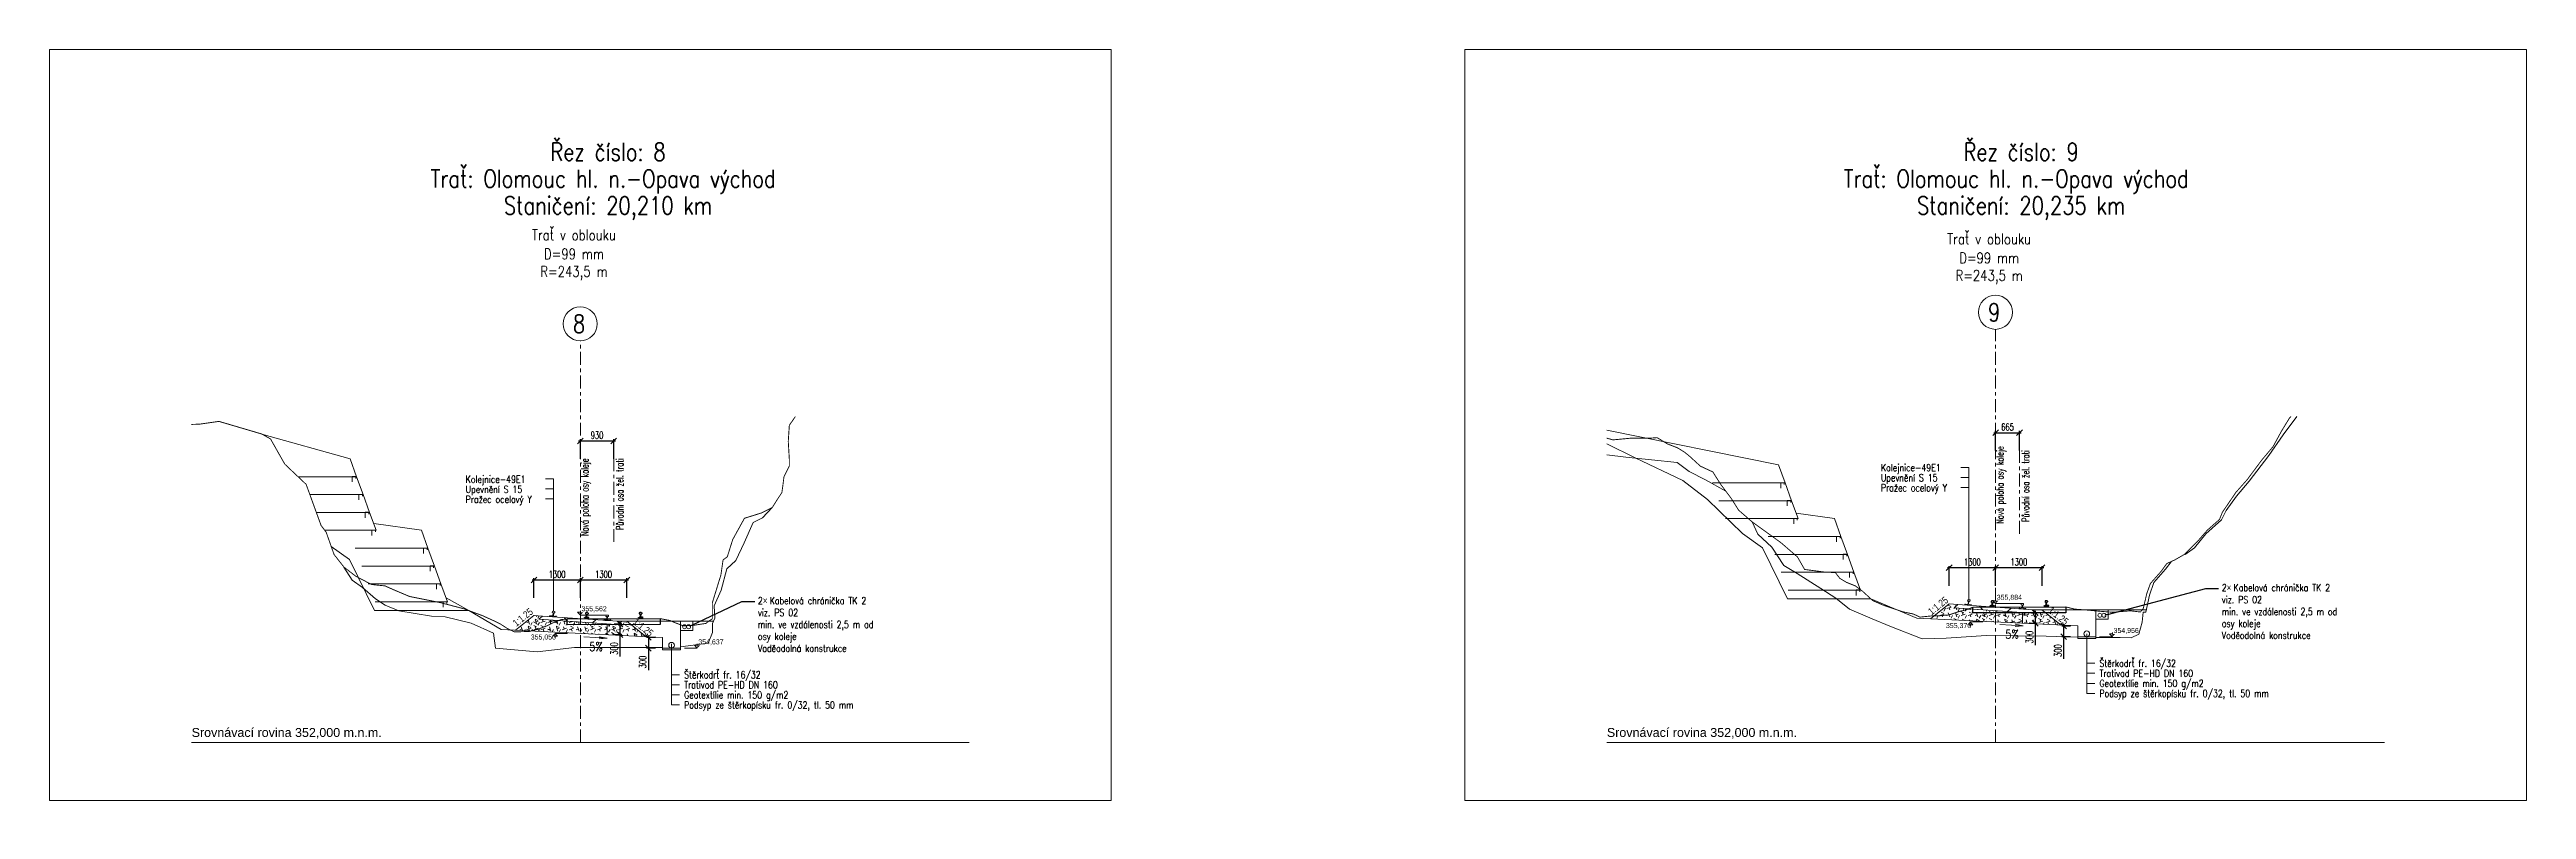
# Model space of a CAD drawing. Header units: millimetres. Extents: x -533422 to -532014, y -1115269 to -1112931.
# Drawn here: x -533121.3 to -533052, y -1112952.5 to -1112931.2 of the extents above; entities that cross this region are included whole.
import ezdxf
from ezdxf import colors
from ezdxf.entities.mleader import LeaderData, LeaderLine
from ezdxf.enums import TextEntityAlignment as Align
from ezdxf.math import Vec2, Vec3

# ---------------------------------------------------------------- set-up
doc = ezdxf.new("R2010")
doc.units = ezdxf.units.MM
doc.header["$PDMODE"] = 3
doc.header["$PDSIZE"] = 0.5
doc.linetypes.add('ACAD_ISO10W100', pattern=[18, 12, -3, 0, -3])
for name, color, linetype in [('002 Linie  svahu', 8, 'Continuous'), ('_původní pražec-řezy', 7, 'Continuous'), ('_vodítka-řezy', 4, 'Continuous')]:
    doc.layers.add(name, color=color, linetype=linetype)
for name, color, linetype, lineweight in [('_popisy-řezy', 1, 'Continuous', 18), ('_příčné řezy-řezy', 1, 'Continuous', 20), ('_svršek-řezy', 1, 'Continuous', 18), ('_šrafy-řezy', 1, 'Continuous', 15), ('původní terén', 7, 'Continuous', 15), ('stránka A4', 3, 'Continuous', 0)]:
    doc.layers.add(name, color=color, linetype=linetype, lineweight=lineweight)
doc.styles.add('ARI 1_50(01)', font='arial.ttf', dxfattribs={"height": 0.2})
doc.styles.add('promile', font='romans71n.shx', dxfattribs={"width": 0.8})
doc.styles.get("Standard").update_dxf_attribs({"font": 'arial.ttf'})
doc.styles.add('Standard 1_100', font='romans.shx', dxfattribs={"width": 0.65, "height": 0.2})
doc.styles.add('‰', font='romans71n.shx', dxfattribs={"width": 0.8})
doc.dimstyles.new('1_100', dxfattribs={"dimtxt": 0.2, "dimasz": 0.16, "dimexe": 0.05, "dimexo": 0.2, "dimgap": 0.06, "dimtad": 1, "dimdec": 0, "dimlfac": 1000, "dimrnd": 5, "dimzin": 0, "dimtxsty": 'Standard 1_100', "dimblk": 'OBLIQUE', "dimcen": 2.5, "dimdle": 0.05, "dimclrd": 256, "dimclre": 256, "dimclrt": 1, "dimadec": 0, "dimazin": 0, "dimtfac": 1, "dimtdec": 0, "dimtmove": 0, "dimatfit": 3, "dimfxl": 0.5, "dimfxlon": 1, "dimtfillclr": 256, "dimarcsym": 0})
pattern_1 = [(18.435, (141812.83852, -138008.09968), (0.197642177225, 0.197642530296), [0.0625, -0.5, 0.125, -0.5625]), (18.435, (141812.97687, -138008.11944), (0.197642177225, 0.197642530296), [0.125, -0.5, 0.0625, -0.5625]), (108.435, (141812.8583, -138008.15897), (0.197642177225, 0.197642530296), [0.125, -0.5, 0.125, -0.5]), (108.435, (141812.8583, -138007.96133), (0.197642177225, 0.197642530296), [0.125, -0.5, 0.125, -0.5]), (108.435, (141813.03617, -138008.09968), (0.197642177225, 0.197642530296), [0.0625, -0.5625]), (108.435, (141812.66065, -138007.96133), (0.197642177225, 0.197642530296), [0.0625, -0.5625]), (333.435, (141812.89782, -138008.07991), (0.197642294287, 0.19764242375), [0.0883885, -0.79549515, 0.0883885, -0.79549515]), (333.435, (141812.50253, -138007.88227), (0.197642294287, 0.19764242375), [0.08838835, -1.6793786]), (333.435, (141813.09546, -138008.07991), (0.197642294287, 0.19764242375), [0.0883885, -0.35385534, 0.0883885, -1.23743685]), (333.435, (141812.70017, -138007.88227), (0.197642294287, 0.19764242375), [0.08838835, -1.6793786]), (333.435, (141813.2931, -138008.07991), (0.197642294287, 0.19764242375), [0.0883885, -0.79549515, 0.0883885, -0.79549515]), (333.435, (141813.68839, -138008.27756), (0.197642294287, 0.19764242375), [0.08838835, -1.6793786]), (63.435, (141812.81876, -138008.04038), (-0.197643635928, -0.197641752932), [0.08839, -0.35355, 0.08839, -0.7955, 0.08839, -0.35355])]

msp = doc.modelspace()

# ---------------------------------------------------------------- texts
at = {"layer": '_popisy-řezy', "linetype": 'Continuous', "lineweight": 13, "style": 'promile', "width": 0.8}
for s, height, p in [('Řez číslo: 8', 0.5, (-533105.6372, -1112934.3104)), ('Řez číslo: 9', 0.5, (-533066.1067, -1112934.3104)), ('Trať: Olomouc hl. n.-Opava východ ', 0.5, (-533105.6372, -1112935.0604)), ('Trať: Olomouc hl. n.-Opava východ ', 0.5, (-533066.1067, -1112935.0604)), ('Staničení: 20,210 km', 0.5, (-533105.6372, -1112935.8104)), ('Staničení: 20,235 km', 0.5, (-533066.1067, -1112935.8104)), ('Trať v oblouku', 0.3, (-533106.5918, -1112936.5341)), ('Trať v oblouku', 0.3, (-533067.0013, -1112936.6458)), ('D=99 mm', 0.3, (-533106.5918, -1112937.065)), ('D=99 mm', 0.3, (-533067.0013, -1112937.1766)), ('R=243,5 m', 0.3, (-533106.5918, -1112937.5552)), ('R=243,5 m', 0.3, (-533067.0013, -1112937.6669))]:
    msp.add_text(s, height=height, dxfattribs=at).set_placement(p, align=Align.CENTER)
at = {"layer": '_popisy-řezy', "color": 1, "lineweight": 13, "style": 'promile', "width": 0.8}
for s, p in [('9', (-533066.8592, -1112938.7983)), ('8', (-533106.4497, -1112939.1203))]:
    msp.add_text(s, height=0.5, dxfattribs=at).set_placement(p, align=Align.CENTER)
at = {"layer": '_popisy-řezy', "linetype": 'Continuous', "style": '‰', "width": 0.8}
for s, p in [(' Kolejnice-49E1', (-533109.7301, -1112943.2157)), (' Kolejnice-49E1', (-533070.1396, -1112942.8937)), (' Upevnění S 15', (-533070.1396, -1112943.1749)), (' Upevnění S 15', (-533109.7301, -1112943.4969)), (' Pražec ocelový Y', (-533109.7301, -1112943.7782)), (' Pražec ocelový Y', (-533070.1396, -1112943.4562)), ('Štěrkodrť fr. 16/32', (-533103.5087, -1112948.6851)), ('Trativod PE-HD DN 160', (-533063.9164, -1112948.6443)), ('Štěrkodrť fr. 16/32', (-533063.9164, -1112948.3631)), ('Trativod PE-HD DN 160', (-533103.5087, -1112948.9663)), ('Geotextílie min. 150 g/m2', (-533103.5087, -1112949.2476)), ('Podsyp ze štěrkopísku fr. 0/32, tl. 50 mm', (-533103.5087, -1112949.5288)), ('Geotextílie min. 150 g/m2', (-533063.9164, -1112948.9256)), ('Podsyp ze štěrkopísku fr. 0/32, tl. 50 mm', (-533063.9164, -1112949.2068))]:
    msp.add_text(s, height=0.2, dxfattribs=at).set_placement(p, align=Align.MIDDLE_LEFT)
at = {"layer": '_popisy-řezy', "linetype": 'Continuous', "lineweight": 13, "width": 0.8}
for rotation, p in [(38.659808, (-533068.3685, -1112946.8318)), (38.659808, (-533107.959, -1112947.1538)), (321.521708, (-533104.7171, -1112947.4384)), (321.521708, (-533065.1267, -1112947.1164))]:
    msp.add_text('1:1.25', height=0.2, rotation=rotation, dxfattribs=at).set_placement(p, align=Align.CENTER)
at = {"layer": '_popisy-řezy', "linetype": 'Continuous', "lineweight": 13, "style": 'promile', "width": 0.8}
for p in [(-533106.1625, -1112948.0205), (-533066.5505, -1112947.674)]:
    msp.add_text('5%', height=0.25, dxfattribs=at).set_placement(p)
at = {"layer": '_popisy-řezy', "color": 1, "lineweight": 15, "style": 'ARI 1_50(01)'}
for p in [(-533117.2862, -1112950.4238), (-533077.6958, -1112950.4238)]:
    msp.add_text('Srovnávací rovina 352,000 m.n.m.', height=0.25, rotation=0, dxfattribs=at).set_placement(p)
at = {"layer": '_svršek-řezy', "width": 0.8}
for s, p in [('355,884', (-533066.79, -1112946.5865)), ('355,562', (-533106.3805, -1112946.9085)), ('355,370', (-533068.2101, -1112947.3793)), ('355,050', (-533107.8006, -1112947.6985)), ('354,637', (-533103.1121, -1112947.8347)), ('354,956', (-533063.5217, -1112947.5155))]:
    msp.add_text(s, height=0.14, dxfattribs=at).set_placement(p)
at = {"layer": '_vodítka-řezy', "color": 1, "lineweight": 15, "style": 'Standard 1_100', "width": 0.65}
for p in [(-533066.5971, -1112942.2926), (-533106.1875, -1112942.6344)]:
    msp.add_text('Nová poloha osy koleje', height=0.2, rotation=90, dxfattribs=at).set_placement(p, align=Align.RIGHT)

# ---------------------------------------------------------------- blocks, each defined once
blk = doc.blocks.new('Původní svršek')
at = {"layer": '_vodítka-řezy', "color": 12, "linetype": 'ACAD_ISO10W100', "lineweight": 0, "ltscale": 0.03, "extrusion": (0, 1, 6.12303e-17)}
blk.add_line((-675139.828, -974938.843), (-675139.828, -974936.508), dxfattribs=at)
at = {"layer": '_vodítka-řezy', "style": 'Standard 1_100', "width": 0.65}
blk.add_text('Původní osa žel. trati', height=0.2, rotation=90, dxfattribs=at).set_placement((-675139.558, -974936.508), align=Align.RIGHT)
blk = doc.blocks.new('RC_VYZNA')
for p, q in [((-2, 2), (0, 2)), ((0, 0), (-2, 2)), ((0, 2), (0, 3))]:
    blk.add_line(p, q)
blk.add_solid([(0, 0), (0, 0), (0, 2), (2, 2)])
blk = doc.blocks.new('A$C249728DF')
at = {"color": 7}
for p, q in [((0.715, 0.105), (0.717, 0.08)), ((0.74, 0.075), (0.719, 0.079)), ((0.752, 0.026), (0.749, 0.056)), ((0.766, 0.028), (0.762, 0.058)), ((0.766, 0.078), (0.785, 0.087)), ((0.782, 0.114), (0.786, 0.09)), ((-0.807, -0.149), (-0.807, -0.143)), ((-0.805, -0.14), (-0.792, -0.138)), ((-0.744, -0.149), (-0.805, -0.151)), ((-0.759, -0.127), (-0.784, -0.136)), ((-0.782, -0.015), (-0.783, -0.039)), ((-0.761, -0.048), (-0.781, -0.041)), ((-0.753, -0.097), (-0.754, -0.067)), ((-0.744, -0.149), (-0.683, -0.147)), ((-0.739, -0.097), (-0.74, -0.067)), ((-0.735, -0.047), (-0.714, -0.039)), ((-0.731, -0.126), (-0.705, -0.133)), ((-0.715, -0.013), (-0.713, -0.037)), ((-0.685, -0.136), (-0.698, -0.135)), ((-0.682, -0.145), (-0.682, -0.139)), ((0.704, -0.031), (0.703, -0.025)), ((0.705, -0.022), (0.718, -0.018)), ((0.766, -0.025), (0.706, -0.033)), ((0.749, -0.004), (0.725, -0.016)), ((0.766, -0.025), (0.827, -0.017)), ((0.777, 0), (0.804, -0.005)), ((0.824, -0.006), (0.811, -0.006)), ((0.828, -0.015), (0.827, -0.009))]:
    blk.add_line(p, q, dxfattribs=at)
blk.add_lwpolyline([(-1.269, -0.381), (-1.283, -0.219), (1.309, -0.006), (1.322, -0.168), (-1.269, -0.381)], dxfattribs=at)
for centre, radius, start, end in [((-0.74, -0.3), 0.3, 90.02366, 91.83833), ((-0.74, -0.08), 0.08, 80.20396, 90.04754), ((0.728, 0.106), 0.013, 109.1975, 184.27225), ((0.719, 0.081), 0.002, 184.27225, 259.12819), ((0.75, 0.043), 0.08, 99.35392, 109.1975), ((0.786, -0.174), 0.3, 97.56314, 99.37781), ((0.739, 0.068), 0.007, 17.97154, 79.12819), ((0.669, 0.045), 0.08, 7.56314, 17.97154), ((0.786, -0.174), 0.3, 95.74847, 97.56314), ((0.746, 0.002), 0.007, 295.99025, 356.05566), ((0.634, 0.01), 0.12, 356.05566, 7.56314), ((0.764, 0.045), 0.08, 85.92877, 95.77235), ((0.769, 0.072), 0.007, 115.99809, 177.15474), ((0.842, 0.068), 0.08, 177.15474, 187.56314), ((0.885, 0.044), 0.12, 187.56314, 199.07062), ((0.769, 0.111), 0.013, 10.85402, 85.92877), ((0.779, 0.007), 0.007, 199.07062, 259.13603), ((0.784, 0.089), 0.002, 295.99809, 10.85402), ((-0.804, -0.143), 0.003, 99.58304, 181.83833), ((-0.805, -0.149), 0.0015, 181.83833, 271.83833), ((-0.798, -0.098), 0.04, 279.58304, 290.26544), ((-0.781, -0.039), 0.002, 178.54744, 253.40338), ((-0.769, -0.015), 0.013, 103.47269, 178.54744), ((-0.754, -0.08), 0.08, 93.62911, 103.47269), ((-0.763, -0.054), 0.007, 12.24673, 73.40338), ((-0.74, -0.3), 0.3, 91.83833, 93.653), ((-0.762, -0.12), 0.007, 290.26544, 350.33085), ((-0.834, -0.07), 0.08, 1.83833, 12.24673), ((-0.873, -0.101), 0.12, 350.33085, 1.83833), ((-0.66, -0.064), 0.08, 171.42993, 181.83833), ((-0.732, -0.053), 0.007, 110.27328, 171.42993), ((-0.619, -0.093), 0.12, 181.83833, 193.34581), ((-0.729, -0.119), 0.007, 193.34581, 253.41122), ((-0.728, -0.014), 0.013, 5.12921, 80.20396), ((-0.715, -0.037), 0.002, 290.27328, 5.12921), ((-0.694, -0.095), 0.04, 253.41122, 264.09362), ((-0.685, -0.139), 0.003, 1.83833, 84.09362), ((-0.683, -0.145), 0.0015, 271.83833, 1.83833), ((0.706, -0.025), 0.003, 105.30785, 187.56314), ((0.706, -0.031), 0.0015, 187.56314, 277.56314), ((0.708, 0.02), 0.04, 285.30785, 295.99025), ((0.811, 0.034), 0.04, 259.13603, 269.81843), ((0.824, -0.009), 0.003, 7.56314, 89.81843), ((0.827, -0.015), 0.0015, 277.56314, 7.56314)]:
    blk.add_arc(centre, radius, start, end, dxfattribs=at)
blk = doc.blocks.new('_Oblique')
at = {"color": 0, "linetype": 'ByBlock', "lineweight": -2}
blk.add_line((0.5, 0.5), (-0.5, -0.5), dxfattribs=at)
blk = doc.blocks.new('*D107')
at = {"layer": '_příčné řezy-řezy', "linetype": 'Continuous', "lineweight": -2}
for p, q in [((-533106.362, -1112946.035), (-533107.762, -1112946.035)), ((-533107.712, -1112946.535), (-533107.712, -1112945.985)), ((-533106.412, -1112946.035), (-533106.412, -1112946.085))]:
    blk.add_line(p, q, dxfattribs=at)
at = {"layer": 'Defpoints', "color": 0}
for p in [(-533107.712, -1112946.035), (-533106.412, -1112946), (-533107.712, -1112947.154)]:
    blk.add_point(p, dxfattribs=at)
at = {"layer": '_příčné řezy-řezy', "lineweight": -2, "xscale": 0.16, "yscale": 0.16, "zscale": 0.16, "rotation": 180}
blk.add_blockref('_Oblique', (-533107.712, -1112946.035), dxfattribs=at)
at = {"layer": '_příčné řezy-řezy', "lineweight": -2, "xscale": 0.16, "yscale": 0.16, "zscale": 0.16}
blk.add_blockref('_Oblique', (-533106.412, -1112946.035), dxfattribs=at)
at = {"layer": '_příčné řezy-řezy', "color": 1, "lineweight": 9, "insert": (-533107.062, -1112945.875), "char_height": 0.2, "attachment_point": 5, "style": 'Standard 1_100'}
blk.add_mtext('1300', dxfattribs=at)
blk = doc.blocks.new('*D108')
at = {"layer": '_příčné řezy-řezy', "linetype": 'Continuous', "lineweight": -2}
for p, q in [((-533105.062, -1112946.035), (-533106.462, -1112946.035)), ((-533106.412, -1112946.535), (-533106.412, -1112945.985)), ((-533105.112, -1112946.535), (-533105.112, -1112945.985))]:
    blk.add_line(p, q, dxfattribs=at)
at = {"layer": 'Defpoints', "color": 0}
for p in [(-533106.412, -1112946.035), (-533106.412, -1112947.154), (-533105.112, -1112947.154)]:
    blk.add_point(p, dxfattribs=at)
at = {"layer": '_příčné řezy-řezy', "lineweight": -2, "xscale": 0.16, "yscale": 0.16, "zscale": 0.16, "rotation": 180}
blk.add_blockref('_Oblique', (-533106.412, -1112946.035), dxfattribs=at)
at = {"layer": '_příčné řezy-řezy', "lineweight": -2, "xscale": 0.16, "yscale": 0.16, "zscale": 0.16}
blk.add_blockref('_Oblique', (-533105.112, -1112946.035), dxfattribs=at)
at = {"layer": '_příčné řezy-řezy', "color": 1, "lineweight": 9, "insert": (-533105.762, -1112945.875), "char_height": 0.2, "attachment_point": 5, "style": 'Standard 1_100'}
blk.add_mtext('1300', dxfattribs=at)
blk = doc.blocks.new('*D119')
at = {"layer": '_příčné řezy-řezy', "linetype": 'Continuous', "lineweight": -2}
for p, q in [((-533106.462, -1112942.145), (-533105.43, -1112942.145)), ((-533106.412, -1112942.645), (-533106.412, -1112942.095)), ((-533105.48, -1112942.645), (-533105.48, -1112942.095))]:
    blk.add_line(p, q, dxfattribs=at)
at = {"layer": 'Defpoints', "color": 0}
for p in [(-533105.48, -1112942.145), (-533106.412, -1112942.931), (-533105.48, -1112942.935)]:
    blk.add_point(p, dxfattribs=at)
at = {"layer": '_příčné řezy-řezy', "lineweight": -2, "xscale": 0.16, "yscale": 0.16, "zscale": 0.16, "rotation": 180}
blk.add_blockref('_Oblique', (-533106.412, -1112942.145), dxfattribs=at)
at = {"layer": '_příčné řezy-řezy', "lineweight": -2, "xscale": 0.16, "yscale": 0.16, "zscale": 0.16}
blk.add_blockref('_Oblique', (-533105.48, -1112942.145), dxfattribs=at)
at = {"layer": '_příčné řezy-řezy', "color": 1, "lineweight": 9, "insert": (-533105.946, -1112941.985), "char_height": 0.2, "attachment_point": 5, "style": 'Standard 1_100'}
blk.add_mtext('930', dxfattribs=at)
blk = doc.blocks.new('*D130')
at = {"layer": '_příčné řezy-řezy', "linetype": 'Continuous', "lineweight": -2}
for p, q in [((-533105.463, -1112947.263), (-533105.256, -1112947.263)), ((-533105.306, -1112947.213), (-533105.306, -1112947.563)), ((-533105.463, -1112947.563), (-533105.256, -1112947.563)), ((-533105.306, -1112947.563), (-533105.306, -1112948.178))]:
    blk.add_line(p, q, dxfattribs=at)
at = {"layer": 'Defpoints', "color": 0}
for p in [(-533105.663, -1112947.263), (-533105.663, -1112947.563), (-533105.306, -1112947.563)]:
    blk.add_point(p, dxfattribs=at)
at = {"layer": '_příčné řezy-řezy', "lineweight": -2, "xscale": 0.16, "yscale": 0.16, "zscale": 0.16}
for p, rotation in [((-533105.306, -1112947.263), 90), ((-533105.306, -1112947.563), 270)]:
    blk.add_blockref('_Oblique', p, dxfattribs=dict(at, rotation=rotation))
at = {"layer": '_příčné řezy-řezy', "color": 1, "lineweight": 9, "insert": (-533105.466, -1112947.95), "char_height": 0.2, "attachment_point": 5, "rotation": 90, "style": 'Standard 1_100'}
blk.add_mtext('300', dxfattribs=at)
blk = doc.blocks.new('*D131')
at = {"layer": '_příčné řezy-řezy', "linetype": 'Continuous', "lineweight": -2}
for p, q in [((-533104.314, -1112947.641), (-533104.559, -1112947.641)), ((-533104.314, -1112947.941), (-533104.559, -1112947.941)), ((-533104.509, -1112947.591), (-533104.509, -1112947.941)), ((-533104.509, -1112947.941), (-533104.509, -1112948.555))]:
    blk.add_line(p, q, dxfattribs=at)
at = {"layer": 'Defpoints', "color": 0}
for p in [(-533104.509, -1112947.941), (-533104.114, -1112947.641), (-533104.114, -1112947.941)]:
    blk.add_point(p, dxfattribs=at)
at = {"layer": '_příčné řezy-řezy', "lineweight": -2, "xscale": 0.16, "yscale": 0.16, "zscale": 0.16}
for p, rotation in [((-533104.509, -1112947.641), 90), ((-533104.509, -1112947.941), 270)]:
    blk.add_blockref('_Oblique', p, dxfattribs=dict(at, rotation=rotation))
at = {"layer": '_příčné řezy-řezy', "color": 1, "lineweight": 9, "insert": (-533104.669, -1112948.328), "char_height": 0.2, "attachment_point": 5, "rotation": 90, "style": 'Standard 1_100'}
blk.add_mtext('300', dxfattribs=at)
blk = doc.blocks.new('*D109')
at = {"layer": '_příčné řezy-řezy', "linetype": 'Continuous', "lineweight": -2}
for p, q in [((-533066.771, -1112945.693), (-533068.171, -1112945.693)), ((-533068.121, -1112946.193), (-533068.121, -1112945.643)), ((-533066.821, -1112945.693), (-533066.821, -1112945.743))]:
    blk.add_line(p, q, dxfattribs=at)
at = {"layer": 'Defpoints', "color": 0}
for p in [(-533068.121, -1112945.693), (-533066.821, -1112945.658), (-533068.121, -1112946.812)]:
    blk.add_point(p, dxfattribs=at)
at = {"layer": '_příčné řezy-řezy', "lineweight": -2, "xscale": 0.16, "yscale": 0.16, "zscale": 0.16, "rotation": 180}
blk.add_blockref('_Oblique', (-533068.121, -1112945.693), dxfattribs=at)
at = {"layer": '_příčné řezy-řezy', "lineweight": -2, "xscale": 0.16, "yscale": 0.16, "zscale": 0.16}
blk.add_blockref('_Oblique', (-533066.821, -1112945.693), dxfattribs=at)
at = {"layer": '_příčné řezy-řezy', "color": 1, "lineweight": 9, "insert": (-533067.471, -1112945.533), "char_height": 0.2, "attachment_point": 5, "style": 'Standard 1_100'}
blk.add_mtext('1300', dxfattribs=at)
blk = doc.blocks.new('*D110')
at = {"layer": '_příčné řezy-řezy', "linetype": 'Continuous', "lineweight": -2}
for p, q in [((-533065.471, -1112945.693), (-533066.871, -1112945.693)), ((-533066.821, -1112946.193), (-533066.821, -1112945.643)), ((-533065.521, -1112946.193), (-533065.521, -1112945.643))]:
    blk.add_line(p, q, dxfattribs=at)
at = {"layer": 'Defpoints', "color": 0}
for p in [(-533066.821, -1112945.693), (-533066.821, -1112946.812), (-533065.521, -1112946.812)]:
    blk.add_point(p, dxfattribs=at)
at = {"layer": '_příčné řezy-řezy', "lineweight": -2, "xscale": 0.16, "yscale": 0.16, "zscale": 0.16, "rotation": 180}
blk.add_blockref('_Oblique', (-533066.821, -1112945.693), dxfattribs=at)
at = {"layer": '_příčné řezy-řezy', "lineweight": -2, "xscale": 0.16, "yscale": 0.16, "zscale": 0.16}
blk.add_blockref('_Oblique', (-533065.521, -1112945.693), dxfattribs=at)
at = {"layer": '_příčné řezy-řezy', "color": 1, "lineweight": 9, "insert": (-533066.171, -1112945.533), "char_height": 0.2, "attachment_point": 5, "style": 'Standard 1_100'}
blk.add_mtext('1300', dxfattribs=at)
blk = doc.blocks.new('*D120')
at = {"layer": '_příčné řezy-řezy', "linetype": 'Continuous', "lineweight": -2}
for p, q in [((-533066.871, -1112941.914), (-533066.104, -1112941.914)), ((-533066.821, -1112942.414), (-533066.821, -1112941.864)), ((-533066.154, -1112942.414), (-533066.154, -1112941.864))]:
    blk.add_line(p, q, dxfattribs=at)
at = {"layer": 'Defpoints', "color": 0}
for p in [(-533066.154, -1112941.914), (-533066.821, -1112942.701), (-533066.154, -1112942.704)]:
    blk.add_point(p, dxfattribs=at)
at = {"layer": '_příčné řezy-řezy', "lineweight": -2, "xscale": 0.16, "yscale": 0.16, "zscale": 0.16, "rotation": 180}
blk.add_blockref('_Oblique', (-533066.821, -1112941.914), dxfattribs=at)
at = {"layer": '_příčné řezy-řezy', "lineweight": -2, "xscale": 0.16, "yscale": 0.16, "zscale": 0.16}
blk.add_blockref('_Oblique', (-533066.154, -1112941.914), dxfattribs=at)
at = {"layer": '_příčné řezy-řezy', "color": 1, "lineweight": 9, "insert": (-533066.488, -1112941.754), "char_height": 0.2, "attachment_point": 5, "style": 'Standard 1_100'}
blk.add_mtext('665', dxfattribs=at)
blk = doc.blocks.new('*D128')
at = {"layer": '_příčné řezy-řezy', "linetype": 'Continuous', "lineweight": -2}
for p, q in [((-533065.872, -1112946.944), (-533065.665, -1112946.944)), ((-533065.872, -1112947.244), (-533065.665, -1112947.244)), ((-533065.715, -1112946.894), (-533065.715, -1112947.244)), ((-533065.715, -1112947.244), (-533065.715, -1112947.858))]:
    blk.add_line(p, q, dxfattribs=at)
at = {"layer": 'Defpoints', "color": 0}
for p in [(-533066.072, -1112946.944), (-533066.072, -1112947.244), (-533065.715, -1112947.244)]:
    blk.add_point(p, dxfattribs=at)
at = {"layer": '_příčné řezy-řezy', "lineweight": -2, "xscale": 0.16, "yscale": 0.16, "zscale": 0.16}
for p, rotation in [((-533065.715, -1112946.944), 90), ((-533065.715, -1112947.244), 270)]:
    blk.add_blockref('_Oblique', p, dxfattribs=dict(at, rotation=rotation))
at = {"layer": '_příčné řezy-řezy', "color": 1, "lineweight": 9, "insert": (-533065.875, -1112947.631), "char_height": 0.2, "attachment_point": 5, "rotation": 90, "style": 'Standard 1_100'}
blk.add_mtext('300', dxfattribs=at)
blk = doc.blocks.new('*D129')
at = {"layer": '_příčné řezy-řezy', "linetype": 'Continuous', "lineweight": -2}
for p, q in [((-533064.723, -1112947.321), (-533064.969, -1112947.321)), ((-533064.919, -1112947.271), (-533064.919, -1112947.621)), ((-533064.723, -1112947.621), (-533064.969, -1112947.621)), ((-533064.919, -1112947.621), (-533064.919, -1112948.236))]:
    blk.add_line(p, q, dxfattribs=at)
at = {"layer": 'Defpoints', "color": 0}
for p in [(-533064.523, -1112947.321), (-533064.919, -1112947.621), (-533064.523, -1112947.621)]:
    blk.add_point(p, dxfattribs=at)
at = {"layer": '_příčné řezy-řezy', "lineweight": -2, "xscale": 0.16, "yscale": 0.16, "zscale": 0.16}
for p, rotation in [((-533064.919, -1112947.321), 90), ((-533064.919, -1112947.621), 270)]:
    blk.add_blockref('_Oblique', p, dxfattribs=dict(at, rotation=rotation))
at = {"layer": '_příčné řezy-řezy', "color": 1, "lineweight": 9, "insert": (-533065.079, -1112948.008), "char_height": 0.2, "attachment_point": 5, "rotation": 90, "style": 'Standard 1_100'}
blk.add_mtext('300', dxfattribs=at)

# ---------------------------------------------------------------- dimensions: what is measured, and where the dimension line sits
at = {"layer": '_příčné řezy-řezy', "linetype": 'Continuous', "lineweight": 9}
for base, p1, p2, picture, middle in [((-533066.15432, -1112941.91407), (-533066.82083, -1112942.70083), (-533066.15432, -1112942.7042), '*D120', (-533066.48758, -1112941.75407)), ((-533105.4798, -1112942.1445), (-533106.4118, -1112942.9313), (-533105.4798, -1112942.9346), '*D119', (-533105.9458, -1112941.9845)), ((-533107.7118, -1112946.0352), (-533106.4118, -1112946.0003), (-533107.7118, -1112947.1543), '*D107', (-533107.0618, -1112945.8752)), ((-533106.4118, -1112946.0352), (-533105.1118, -1112947.1543), (-533106.4118, -1112947.1543), '*D108', (-533105.7618, -1112945.8752)), ((-533068.1213, -1112945.6933), (-533066.8213, -1112945.6584), (-533068.1213, -1112946.8124), '*D109', (-533067.4713, -1112945.5333)), ((-533066.8213, -1112945.6933), (-533065.5213, -1112946.8124), (-533066.8213, -1112946.8124), '*D110', (-533066.1713, -1112945.5333))]:
    dim = msp.add_linear_dim(base=base, p1=p1, p2=p2, dimstyle='1_100', dxfattribs=at)
    dim.commit()
    dim.dimension.update_dxf_attribs({"geometry": picture, "text_midpoint": middle})
for base, p1, p2, picture, middle in [((-533105.3058, -1112947.5633), (-533105.6628, -1112947.2633), (-533105.6628, -1112947.5633), '*D130', (-533105.4658, -1112947.9504)), ((-533065.7153, -1112947.244), (-533066.0724, -1112946.944), (-533066.0724, -1112947.244), '*D128', (-533065.8753, -1112947.6312)), ((-533064.9187, -1112947.6213), (-533064.5232, -1112947.3213), (-533064.5232, -1112947.6213), '*D129', (-533065.0787, -1112948.0084)), ((-533104.5091, -1112947.9406), (-533104.1137, -1112947.6406), (-533104.1137, -1112947.9406), '*D131', (-533104.6691, -1112948.3277))]:
    dim = msp.add_linear_dim(base=base, p1=p1, p2=p2, angle=90, dimstyle='1_100', dxfattribs=at)
    dim.commit()
    dim.dimension.update_dxf_attribs({"geometry": picture, "text_midpoint": middle})

# ---------------------------------------------------------------- hatches: boundary and pattern name
at = {"layer": '_šrafy-řezy', "linetype": 'Continuous'}
h = msp.add_hatch(dxfattribs=at)
h.set_pattern_fill('UNIHER', color=1, scale=0.05, style=0)
h.set_pattern_definition(pattern_1)
h.paths.add_polyline_path([(-533105.6628, -1112947.2835), (-533105.7402, -1112947.2781), (-533105.7387, -1112947.257), (-533107.1131, -1112947.1621), (-533107.1146, -1112947.1833), (-533107.2384, -1112947.1748), (-533107.2411, -1112947.2138), (-533107.2623, -1112947.2123), (-533107.2581, -1112947.1521), (-533107.5732, -1112947.1304), (-533107.4719, -1112947.0422), (-533107.7118, -1112947.0256), (-533108.2263, -1112947.4372), (-533105.6628, -1112947.5633)])
h.paths.add_polyline_path([(-533105.1154, -1112947.188), (-533105.3663, -1112947.188), (-533105.2787, -1112947.2887), (-533105.5937, -1112947.267), (-533105.5979, -1112947.3271), (-533105.6191, -1112947.3257), (-533105.6164, -1112947.2867), (-533105.6628, -1112947.2835), (-533105.6628, -1112947.5633), (-533104.5798, -1112947.6166)])
h = msp.add_hatch(dxfattribs=at)
h.set_pattern_fill('UNIHER', color=1, scale=0.05, style=0)
h.set_pattern_definition(pattern_1)
h.paths.add_polyline_path([(-533066.0724, -1112946.9615), (-533066.1497, -1112946.9561), (-533066.1483, -1112946.935), (-533067.5227, -1112946.8401), (-533067.5241, -1112946.8613), (-533067.648, -1112946.8528), (-533067.6506, -1112946.8918), (-533067.6718, -1112946.8903), (-533067.6677, -1112946.8301), (-533067.9827, -1112946.8084), (-533067.8814, -1112946.7202), (-533068.1213, -1112946.7036), (-533068.6391, -1112947.1178), (-533066.0724, -1112947.244)])
h.paths.add_polyline_path([(-533065.525, -1112946.866), (-533065.7764, -1112946.8654), (-533065.6882, -1112946.9667), (-533066.0033, -1112946.945), (-533066.0074, -1112947.0051), (-533066.0286, -1112947.0037), (-533066.0259, -1112946.9647), (-533066.0724, -1112946.9615), (-533066.0724, -1112947.244), (-533064.9857, -1112947.2975)])

# ---------------------------------------------------------------- linework, layer by layer
at = {"layer": '002 Linie  svahu', "color": 1, "linetype": 'Continuous', "lineweight": 18, "ltscale": 0.25, "flags": 128}
for points in [[(-533061.5164, -1112945.3196), (-533061.2542, -1112945.1363), (-533060.9367, -1112944.7433), (-533060.4998, -1112944.3533), (-533060.3684, -1112944.0923), (-533060.0813, -1112943.6912), (-533059.7298, -1112943.2726), (-533059.1817, -1112942.5503), (-533058.7767, -1112941.9736), (-533058.3978, -1112941.4642)], [(-533115.3251, -1112941.9507), (-533112.8527, -1112942.6441)], [(-533077.7008, -1112941.8446), (-533072.8925, -1112942.8165)], [(-533077.7008, -1112942.2303), (-533076.9015, -1112942.6152), (-533075.5724, -1112943.2543), (-533074.883, -1112943.7855), (-533073.9028, -1112944.7318), (-533073.3463, -1112945.1302), (-533072.6449, -1112946.5634), (-533070.3094, -1112946.5634)], [(-533112.6707, -1112943.1441), (-533114.3111, -1112943.1441)], [(-533112.8527, -1112942.6441), (-533112.6707, -1112943.1441), (-533113.1707, -1112943.1441)], [(-533112.6707, -1112943.1441), (-533112.4887, -1112943.6441), (-533112.9887, -1112943.6441)], [(-533112.7934, -1112943.291), (-533112.7934, -1112943.141), (-533112.6934, -1112943.141), (-533112.6934, -1112943.191)], [(-533077.7008, -1112942.5316), (-533077.1632, -1112942.5988), (-533075.7325, -1112942.744), (-533075.3972, -1112943.0009), (-533074.9389, -1112943.2354), (-533074.3703, -1112943.5473)], [(-533072.8925, -1112942.8165), (-533072.7105, -1112943.3165), (-533073.2105, -1112943.3165)], [(-533112.4887, -1112943.6441), (-533113.9799, -1112943.6441)], [(-533112.4887, -1112943.6441), (-533112.3067, -1112944.1441), (-533112.8067, -1112944.1441)], [(-533112.6114, -1112943.791), (-533112.6114, -1112943.641), (-533112.5114, -1112943.641), (-533112.5114, -1112943.691)], [(-533072.7105, -1112943.3165), (-533074.745, -1112943.3165)], [(-533072.5285, -1112943.8165), (-533074.563, -1112943.8165)], [(-533072.7105, -1112943.3165), (-533072.5285, -1112943.8165), (-533073.0285, -1112943.8165)], [(-533072.5285, -1112943.8165), (-533072.3465, -1112944.3165), (-533072.8465, -1112944.3165)], [(-533072.8332, -1112943.4634), (-533072.8332, -1112943.3134), (-533072.7332, -1112943.3134), (-533072.7332, -1112943.3634)], [(-533072.6512, -1112943.9634), (-533072.6512, -1112943.8134), (-533072.5512, -1112943.8134), (-533072.5512, -1112943.8634)], [(-533112.3067, -1112944.1441), (-533113.7982, -1112944.1441)], [(-533112.3067, -1112944.1441), (-533112.1247, -1112944.6441), (-533112.6247, -1112944.6441)], [(-533112.4295, -1112944.291), (-533112.4295, -1112944.141), (-533112.3295, -1112944.141), (-533112.3295, -1112944.191)], [(-533110.8575, -1112944.6441), (-533112.1927, -1112944.4574)], [(-533102.7196, -1112947.2499), (-533102.7196, -1112947.2499), (-533102.654, -1112947.1043), (-533102.6667, -1112946.7595), (-533102.4736, -1112946.323), (-533102.3153, -1112945.7219), (-533102.0618, -1112945.4852), (-533101.8344, -1112944.9902), (-533101.5745, -1112944.4221), (-533101.3146, -1112944.2922), (-533101.0449, -1112944.0089)], [(-533072.3465, -1112944.3165), (-533074.381, -1112944.3165)], [(-533073.6349, -1112944.4067), (-533073.4747, -1112944.7544), (-533073.0835, -1112945.1118), (-533072.7474, -1112945.6305), (-533072.3687, -1112945.8496), (-533071.7108, -1112946.2679), (-533071.2922, -1112946.5468), (-533070.9135, -1112946.8456), (-533070.2756, -1112947.1244), (-533069.7772, -1112947.3236), (-533068.8802, -1112947.6822), (-533068.2024, -1112947.6623), (-533067.0861, -1112947.5826), (-533065.4116, -1112947.6025), (-533064.5213, -1112947.6295)], [(-533072.4693, -1112944.4634), (-533072.4693, -1112944.3134), (-533072.3693, -1112944.3134), (-533072.3693, -1112944.3634)], [(-533071.3293, -1112944.3165), (-533072.4011, -1112944.1667)], [(-533071.3293, -1112944.3165), (-533071.1473, -1112944.8165), (-533071.6473, -1112944.8165)], [(-533112.1247, -1112944.6441), (-533113.5639, -1112944.6441)], [(-533113.3828, -1112945.0939), (-533112.8745, -1112945.4578), (-533112.1731, -1112946.891), (-533109.5295, -1112946.891)], [(-533110.6755, -1112945.1441), (-533112.71, -1112945.1441)], [(-533112.2475, -1112944.791), (-533112.2475, -1112944.641), (-533112.1475, -1112944.641), (-533112.1475, -1112944.691)], [(-533110.8575, -1112944.6441), (-533110.6755, -1112945.1441), (-533111.1755, -1112945.1441)], [(-533110.6755, -1112945.1441), (-533110.4935, -1112945.6441), (-533110.9935, -1112945.6441)], [(-533110.7982, -1112945.291), (-533110.7982, -1112945.141), (-533110.6982, -1112945.141), (-533110.6982, -1112945.191)], [(-533071.1473, -1112944.8165), (-533073.1818, -1112944.8165)], [(-533071.1473, -1112944.8165), (-533070.9653, -1112945.3165), (-533071.4653, -1112945.3165)], [(-533071.27, -1112944.9634), (-533071.27, -1112944.8134), (-533071.17, -1112944.8134), (-533071.17, -1112944.8634)], [(-533113.0254, -1112945.6736), (-533112.7929, -1112946.043), (-533112.5026, -1112946.2424), (-533112.1398, -1112946.5627), (-533111.8738, -1112946.7379), (-533111.4928, -1112946.901), (-533110.5798, -1112947.046), (-533110.1928, -1112947.0642), (-533109.4672, -1112947.2394), (-533108.8425, -1112947.5234)], [(-533110.4935, -1112945.6441), (-533112.528, -1112945.6441)], [(-533110.4935, -1112945.6441), (-533110.3115, -1112946.1441), (-533110.8115, -1112946.1441)], [(-533110.6162, -1112945.791), (-533110.6162, -1112945.641), (-533110.5162, -1112945.641), (-533110.5162, -1112945.691)], [(-533070.9653, -1112945.3165), (-533072.9998, -1112945.3165)], [(-533070.7833, -1112945.8165), (-533072.8178, -1112945.8165)], [(-533070.9653, -1112945.3165), (-533070.7833, -1112945.8165), (-533071.2833, -1112945.8165)], [(-533070.7833, -1112945.8165), (-533070.6013, -1112946.3165), (-533071.1013, -1112946.3165)], [(-533071.088, -1112945.4634), (-533071.088, -1112945.3134), (-533070.988, -1112945.3134), (-533070.988, -1112945.3634)], [(-533070.9061, -1112945.9634), (-533070.9061, -1112945.8134), (-533070.8061, -1112945.8134), (-533070.8061, -1112945.8634)], [(-533063.0295, -1112947.6523), (-533062.8187, -1112947.55), (-533062.7183, -1112947.213), (-533062.6984, -1112946.9321), (-533062.6203, -1112946.9352), (-533062.5187, -1112946.4599), (-533062.3986, -1112946.1046), (-533062.0661, -1112945.7354), (-533061.9137, -1112945.5231)], [(-533110.3115, -1112946.1441), (-533112.346, -1112946.1441)], [(-533110.1295, -1112946.6441), (-533112.153, -1112946.6441)], [(-533110.3115, -1112946.1441), (-533110.1295, -1112946.6441), (-533110.6295, -1112946.6441)], [(-533110.4343, -1112946.291), (-533110.4343, -1112946.141), (-533110.3343, -1112946.141), (-533110.3343, -1112946.191)], [(-533110.2523, -1112946.791), (-533110.2523, -1112946.641), (-533110.1523, -1112946.641), (-533110.1523, -1112946.691)], [(-533110.1698, -1112946.5335), (-533109.5295, -1112946.891)], [(-533070.6013, -1112946.3165), (-533072.6248, -1112946.3165)], [(-533070.7241, -1112946.4634), (-533070.7241, -1112946.3134), (-533070.6241, -1112946.3134), (-533070.6241, -1112946.3634)], [(-533102.7196, -1112947.2499), (-533102.7196, -1112947.5012), (-533102.8392, -1112947.8), (-533103.6135, -1112947.9032)], [(-533104.1135, -1112947.9195), (-533104.8727, -1112947.9195), (-533105.7699, -1112947.9195), (-533106.5773, -1112947.9195), (-533107.624, -1112948.0391), (-533108.7889, -1112947.9406), (-533108.8425, -1112947.5234), (-533108.8425, -1112947.5234)], [(-533064.0213, -1112947.6423), (-533063.3384, -1112947.6423), (-533063.0295, -1112947.6523)]]:
    msp.add_lwpolyline(points, dxfattribs=at)
at = {"layer": '_popisy-řezy', "linetype": 'Continuous'}
for p, q in [((-533067.7937, -1112942.8836), (-533067.5687, -1112942.8836)), ((-533067.7937, -1112943.1648), (-533067.5687, -1112943.1648)), ((-533067.5687, -1112946.5894), (-533067.5687, -1112942.8836)), ((-533107.3841, -1112943.2056), (-533107.1591, -1112943.2056)), ((-533107.3841, -1112943.4868), (-533107.1591, -1112943.4868)), ((-533107.3841, -1112943.7681), (-533107.1591, -1112943.7681)), ((-533107.1591, -1112946.9114), (-533107.1591, -1112943.2056)), ((-533067.7937, -1112943.4461), (-533067.5687, -1112943.4461)), ((-533103.8618, -1112949.5288), (-533103.8618, -1112947.8201)), ((-533064.2713, -1112949.2068), (-533064.2713, -1112947.5403)), ((-533103.8618, -1112948.6851), (-533103.6368, -1112948.6851)), ((-533064.2713, -1112948.3631), (-533064.0463, -1112948.3631)), ((-533064.2713, -1112948.6443), (-533064.0463, -1112948.6443)), ((-533103.8618, -1112948.9663), (-533103.6368, -1112948.9663)), ((-533103.8618, -1112949.2476), (-533103.6368, -1112949.2476)), ((-533064.2713, -1112948.9256), (-533064.0463, -1112948.9256)), ((-533064.2713, -1112949.2068), (-533064.0463, -1112949.2068)), ((-533103.8618, -1112949.5288), (-533103.6368, -1112949.5288))]:
    msp.add_line(p, q, dxfattribs=at)
at = {"layer": '_popisy-řezy', "linetype": 'Continuous', "lineweight": 13}
for p, q in [((-533066.6997, -1112947.2812), (-533066.0521, -1112947.3157)), ((-533066.0521, -1112947.3157), (-533066.2788, -1112947.3334)), ((-533066.0521, -1112947.3157), (-533066.2756, -1112947.274)), ((-533106.3118, -1112947.6278), (-533105.6641, -1112947.6623)), ((-533105.6641, -1112947.6623), (-533105.8909, -1112947.68)), ((-533105.6641, -1112947.6623), (-533105.8877, -1112947.6205))]:
    msp.add_line(p, q, dxfattribs=at)
at = {"layer": '_popisy-řezy', "color": 1, "lineweight": 13}
for centre in [(-533066.826, -1112938.5468), (-533106.4165, -1112938.8688)]:
    msp.add_circle(centre, 0.4767, dxfattribs=at)
at = {"layer": '_svršek-řezy', "linetype": 'Continuous'}
for p, q in [((-533069.0275, -1112947.0987), (-533070.3094, -1112946.5634)), ((-533109.5295, -1112946.891), (-533108.6289, -1112947.4174)), ((-533107.7118, -1112947.0256), (-533108.2295, -1112947.4398)), ((-533107.4719, -1112947.0422), (-533107.7118, -1112947.0256)), ((-533105.6628, -1112947.2622), (-533105.6628, -1112947.5633)), ((-533105.3676, -1112947.188), (-533105.1154, -1112947.188)), ((-533105.1154, -1112947.188), (-533104.5761, -1112947.6195)), ((-533105.1154, -1112947.188), (-533102.6959, -1112947.188)), ((-533103.2635, -1112947.4471), (-533103.2635, -1112947.188)), ((-533069.0275, -1112947.0987), (-533064.5213, -1112947.3203)), ((-533068.1213, -1112946.7036), (-533068.6391, -1112947.1178)), ((-533067.8814, -1112946.7202), (-533068.1213, -1112946.7036)), ((-533066.0724, -1112946.9402), (-533066.0724, -1112947.244)), ((-533065.7764, -1112946.8654), (-533065.525, -1112946.866)), ((-533065.525, -1112946.866), (-533064.9857, -1112947.2975)), ((-533065.525, -1112946.866), (-533062.6055, -1112946.866)), ((-533064.0213, -1112947.1254), (-533063.6713, -1112947.1254)), ((-533063.6713, -1112947.1254), (-533063.6713, -1112946.866)), ((-533108.6288, -1112947.4174), (-533104.1135, -1112947.6395)), ((-533104.1135, -1112947.9395), (-533103.6135, -1112947.9395)), ((-533104.1135, -1112947.9895), (-533103.6135, -1112947.9895)), ((-533103.6135, -1112947.4471), (-533103.2635, -1112947.4471)), ((-533064.5213, -1112947.6203), (-533064.0213, -1112947.6203)), ((-533064.5213, -1112947.6703), (-533064.0213, -1112947.6703))]:
    msp.add_line(p, q, dxfattribs=at)
at = {"layer": '_svršek-řezy', "linetype": 'Continuous', "lineweight": 13}
for p, q in [((-533067.6067, -1112946.6252), (-533067.602, -1112946.5855)), ((-533067.6067, -1112946.6252), (-533067.602, -1112946.5855)), ((-533067.5804, -1112946.6283), (-533067.6067, -1112946.6252)), ((-533067.5804, -1112946.6283), (-533067.6067, -1112946.6252)), ((-533067.602, -1112946.5855), (-533067.5354, -1112946.5934)), ((-533067.602, -1112946.5855), (-533067.5354, -1112946.5934)), ((-533067.5901, -1112946.7097), (-533067.5804, -1112946.6283)), ((-533067.5665, -1112946.63), (-533067.5762, -1112946.7114)), ((-533067.5665, -1112946.63), (-533067.5762, -1112946.7114)), ((-533067.5402, -1112946.6331), (-533067.5665, -1112946.63)), ((-533067.5402, -1112946.6331), (-533067.5665, -1112946.63)), ((-533067.5354, -1112946.5934), (-533067.5402, -1112946.6331)), ((-533067.5354, -1112946.5934), (-533067.5402, -1112946.6331)), ((-533107.2389, -1112947.052), (-533107.2367, -1112947.0388)), ((-533107.2389, -1112947.052), (-533107.2367, -1112947.0388)), ((-533107.1148, -1112947.0668), (-533107.2389, -1112947.052)), ((-533107.1148, -1112947.0668), (-533107.2389, -1112947.052)), ((-533107.2367, -1112947.0388), (-533107.1806, -1112947.0317)), ((-533107.2367, -1112947.0388), (-533107.1806, -1112947.0317)), ((-533107.1972, -1112946.9472), (-533107.1924, -1112946.9075)), ((-533107.1972, -1112946.9472), (-533107.1924, -1112946.9075)), ((-533107.1708, -1112946.9503), (-533107.1972, -1112946.9472)), ((-533107.1708, -1112946.9503), (-533107.1972, -1112946.9472)), ((-533107.1924, -1112946.9075), (-533107.1259, -1112946.9154)), ((-533107.1924, -1112946.9075), (-533107.1259, -1112946.9154)), ((-533107.1806, -1112947.0317), (-533107.1708, -1112946.9503)), ((-533107.1569, -1112946.952), (-533107.1667, -1112947.0334)), ((-533107.1569, -1112946.952), (-533107.1667, -1112947.0334)), ((-533107.1667, -1112947.0334), (-533107.1125, -1112947.054)), ((-533107.1667, -1112947.0334), (-533107.1125, -1112947.054)), ((-533107.1306, -1112946.9551), (-533107.1569, -1112946.952)), ((-533107.1306, -1112946.9551), (-533107.1569, -1112946.952)), ((-533107.1259, -1112946.9154), (-533107.1306, -1112946.9551)), ((-533107.1259, -1112946.9154), (-533107.1306, -1112946.9551)), ((-533107.1125, -1112947.054), (-533107.1148, -1112947.0668)), ((-533107.1125, -1112947.054), (-533107.1148, -1112947.0668)), ((-533105.7296, -1112947.1493), (-533105.7298, -1112947.1623)), ((-533105.7296, -1112947.1493), (-533105.7298, -1112947.1623)), ((-533105.7298, -1112947.1623), (-533105.6049, -1112947.1678)), ((-533105.7298, -1112947.1623), (-533105.6049, -1112947.1678)), ((-533105.6732, -1112947.1378), (-533105.7296, -1112947.1493)), ((-533105.6732, -1112947.1378), (-533105.7296, -1112947.1493)), ((-533105.6943, -1112947.0148), (-533105.696, -1112947.0547)), ((-533105.6943, -1112947.0148), (-533105.696, -1112947.0547)), ((-533105.696, -1112947.0547), (-533105.6696, -1112947.0559)), ((-533105.696, -1112947.0547), (-533105.6696, -1112947.0559)), ((-533105.6273, -1112947.0177), (-533105.6943, -1112947.0148)), ((-533105.6696, -1112947.0559), (-533105.6732, -1112947.1378)), ((-533105.6696, -1112947.0559), (-533105.6732, -1112947.1378)), ((-533105.6592, -1112947.1384), (-533105.6556, -1112947.0565)), ((-533105.6592, -1112947.1384), (-533105.6556, -1112947.0565)), ((-533105.6046, -1112947.1546), (-533105.6592, -1112947.1384)), ((-533105.6046, -1112947.1546), (-533105.6592, -1112947.1384)), ((-533105.6556, -1112947.0565), (-533105.6291, -1112947.0577)), ((-533105.6556, -1112947.0565), (-533105.6291, -1112947.0577)), ((-533105.6291, -1112947.0577), (-533105.6273, -1112947.0177)), ((-533105.6291, -1112947.0577), (-533105.6273, -1112947.0177)), ((-533105.6049, -1112947.1678), (-533105.6046, -1112947.1546)), ((-533105.6049, -1112947.1678), (-533105.6046, -1112947.1546)), ((-533067.6484, -1112946.73), (-533067.6462, -1112946.7168)), ((-533067.6484, -1112946.73), (-533067.6462, -1112946.7168)), ((-533067.5243, -1112946.7448), (-533067.6484, -1112946.73)), ((-533067.5243, -1112946.7448), (-533067.6484, -1112946.73)), ((-533067.6462, -1112946.7168), (-533067.5901, -1112946.7097)), ((-533067.6462, -1112946.7168), (-533067.5901, -1112946.7097)), ((-533067.5762, -1112946.7114), (-533067.522, -1112946.732)), ((-533067.5762, -1112946.7114), (-533067.522, -1112946.732)), ((-533067.522, -1112946.732), (-533067.5243, -1112946.7448)), ((-533067.522, -1112946.732), (-533067.5243, -1112946.7448)), ((-533066.1391, -1112946.8273), (-533066.1393, -1112946.8403)), ((-533066.1391, -1112946.8273), (-533066.1393, -1112946.8403)), ((-533066.1393, -1112946.8403), (-533066.0145, -1112946.8458)), ((-533066.1393, -1112946.8403), (-533066.0145, -1112946.8458)), ((-533066.0827, -1112946.8158), (-533066.1391, -1112946.8273)), ((-533066.0827, -1112946.8158), (-533066.1391, -1112946.8273)), ((-533066.1038, -1112946.6928), (-533066.1056, -1112946.7327)), ((-533066.1038, -1112946.6928), (-533066.1056, -1112946.7327)), ((-533066.1056, -1112946.7327), (-533066.0791, -1112946.7339)), ((-533066.1056, -1112946.7327), (-533066.0791, -1112946.7339)), ((-533066.0369, -1112946.6957), (-533066.1038, -1112946.6928)), ((-533066.0791, -1112946.7339), (-533066.0827, -1112946.8158)), ((-533066.0791, -1112946.7339), (-533066.0827, -1112946.8158)), ((-533066.0687, -1112946.8164), (-533066.0651, -1112946.7345)), ((-533066.0687, -1112946.8164), (-533066.0651, -1112946.7345)), ((-533066.0142, -1112946.8326), (-533066.0687, -1112946.8164)), ((-533066.0142, -1112946.8326), (-533066.0687, -1112946.8164)), ((-533066.0651, -1112946.7345), (-533066.0386, -1112946.7357)), ((-533066.0651, -1112946.7345), (-533066.0386, -1112946.7357)), ((-533066.0386, -1112946.7357), (-533066.0369, -1112946.6957)), ((-533066.0386, -1112946.7357), (-533066.0369, -1112946.6957)), ((-533066.0145, -1112946.8458), (-533066.0142, -1112946.8326)), ((-533066.0145, -1112946.8458), (-533066.0142, -1112946.8326))]:
    msp.add_line(p, q, dxfattribs=at)
at = {"layer": '_svršek-řezy', "lineweight": 13}
for p, q in [((-533107.4719, -1112947.0422), (-533107.5732, -1112947.1304)), ((-533107.5732, -1112947.1304), (-533105.2787, -1112947.2887)), ((-533105.3669, -1112947.1874), (-533107.4719, -1112947.0422)), ((-533107.2728, -1112947.0559), (-533107.2713, -1112947.0347)), ((-533107.2501, -1112947.0362), (-533107.2713, -1112947.0347)), ((-533107.2623, -1112947.2123), (-533107.2581, -1112947.1521)), ((-533107.2411, -1112947.2138), (-533107.2623, -1112947.2123)), ((-533107.2501, -1112947.0362), (-533107.2516, -1112947.0574)), ((-533107.2384, -1112947.1748), (-533107.2411, -1112947.2138)), ((-533107.1146, -1112947.1833), (-533107.2384, -1112947.1748)), ((-533107.1131, -1112947.1621), (-533107.1146, -1112947.1833)), ((-533107.1051, -1112947.0462), (-533107.1066, -1112947.0674)), ((-533107.1051, -1112947.0462), (-533107.0839, -1112947.0476)), ((-533107.0854, -1112947.0688), (-533107.0839, -1112947.0476)), ((-533106.8633, -1112947.0841), (-533106.7751, -1112947.1855)), ((-533105.9754, -1112947.1454), (-533106.0768, -1112947.2336)), ((-533105.7534, -1112947.1607), (-533105.7519, -1112947.1395)), ((-533105.7307, -1112947.141), (-533105.7519, -1112947.1395)), ((-533105.7387, -1112947.257), (-533105.7402, -1112947.2781)), ((-533105.7402, -1112947.2781), (-533105.6164, -1112947.2867)), ((-533105.7307, -1112947.141), (-533105.7322, -1112947.1622)), ((-533105.6164, -1112947.2867), (-533105.6191, -1112947.3257)), ((-533105.6191, -1112947.3257), (-533105.5979, -1112947.3271)), ((-533105.5979, -1112947.3271), (-533105.5937, -1112947.267)), ((-533105.5857, -1112947.151), (-533105.5872, -1112947.1722)), ((-533105.5857, -1112947.151), (-533105.5645, -1112947.1525)), ((-533105.566, -1112947.1736), (-533105.5645, -1112947.1525)), ((-533105.3669, -1112947.1874), (-533105.2787, -1112947.2887)), ((-533103.6135, -1112947.9895), (-533103.6135, -1112947.188)), ((-533067.8814, -1112946.7202), (-533067.9827, -1112946.8084)), ((-533067.9827, -1112946.8084), (-533065.6882, -1112946.9667)), ((-533065.7764, -1112946.8654), (-533067.8814, -1112946.7202)), ((-533067.6823, -1112946.7339), (-533067.6809, -1112946.7127)), ((-533067.6597, -1112946.7142), (-533067.6809, -1112946.7127)), ((-533067.6718, -1112946.8903), (-533067.6677, -1112946.8301)), ((-533067.6506, -1112946.8918), (-533067.6718, -1112946.8903)), ((-533067.6597, -1112946.7142), (-533067.6611, -1112946.7354)), ((-533067.648, -1112946.8528), (-533067.6506, -1112946.8918)), ((-533067.5241, -1112946.8613), (-533067.648, -1112946.8528)), ((-533067.5227, -1112946.8401), (-533067.5241, -1112946.8613)), ((-533067.5147, -1112946.7242), (-533067.5161, -1112946.7454)), ((-533067.5147, -1112946.7242), (-533067.4935, -1112946.7256)), ((-533067.495, -1112946.7468), (-533067.4935, -1112946.7256)), ((-533067.2729, -1112946.7621), (-533067.1846, -1112946.8635)), ((-533066.385, -1112946.8234), (-533066.4863, -1112946.9116)), ((-533066.1629, -1112946.8387), (-533066.1615, -1112946.8175)), ((-533066.1403, -1112946.819), (-533066.1615, -1112946.8175)), ((-533066.1483, -1112946.935), (-533066.1497, -1112946.9561)), ((-533066.1497, -1112946.9561), (-533066.0259, -1112946.9647)), ((-533066.1403, -1112946.819), (-533066.1417, -1112946.8402)), ((-533066.0259, -1112946.9647), (-533066.0286, -1112947.0037)), ((-533066.0286, -1112947.0037), (-533066.0074, -1112947.0051)), ((-533066.0074, -1112947.0051), (-533066.0033, -1112946.945)), ((-533065.9953, -1112946.829), (-533065.9967, -1112946.8502)), ((-533065.9953, -1112946.829), (-533065.9741, -1112946.8305)), ((-533065.9756, -1112946.8516), (-533065.9741, -1112946.8305)), ((-533065.7764, -1112946.8654), (-533065.6882, -1112946.9667)), ((-533064.5213, -1112947.6703), (-533064.5213, -1112947.3203)), ((-533064.0213, -1112947.6703), (-533064.0213, -1112946.866)), ((-533104.1135, -1112947.9895), (-533104.1135, -1112947.6395))]:
    msp.add_line(p, q, dxfattribs=at)
at = {"layer": '_svršek-řezy'}
for p, q in [((-533105.6943, -1112947.0148), (-533106.4118, -1112947.0148)), ((-533067.5403, -1112947.2072), (-533067.1808, -1112947.2072)), ((-533066.1038, -1112946.6928), (-533066.8213, -1112946.6928)), ((-533107.1307, -1112947.5265), (-533106.7712, -1112947.5265)), ((-533103.5029, -1112947.941), (-533103.1434, -1112947.941)), ((-533063.9124, -1112947.6217), (-533063.553, -1112947.6217))]:
    msp.add_line(p, q, dxfattribs=at)
at = {"layer": '_svršek-řezy', "color": 3, "linetype": 'Continuous'}
for centre in [(-533103.4985, -1112947.3428), (-533063.9063, -1112947.021)]:
    msp.add_circle(centre, 0.055, dxfattribs=at)
at = {"layer": '_svršek-řezy', "color": 6, "linetype": 'Continuous'}
for centre in [(-533103.3835, -1112947.3428), (-533063.7913, -1112947.021)]:
    msp.add_circle(centre, 0.055, dxfattribs=at)
at = {"layer": '_svršek-řezy', "lineweight": 13}
for centre in [(-533103.8616, -1112947.8595), (-533064.2713, -1112947.5403)]:
    msp.add_circle(centre, 0.08, dxfattribs=at)
at = {"layer": '_vodítka-řezy', "color": 1, "linetype": 'ACAD_ISO10W100', "lineweight": 15, "ltscale": 0.03, "extrusion": (0, 1, 6.12303e-17)}
for p, q in [((-533066.8213, -1112950.5768), (-533066.8213, -1112939.0235)), ((-533106.4118, -1112950.5768), (-533106.4118, -1112939.3455))]:
    msp.add_line(p, q, dxfattribs=at)
at = {"layer": '_vodítka-řezy', "color": 1, "lineweight": 15}
for points in [[(-533117.2912, -1112950.5768), (-533095.5323, -1112950.5768)], [(-533077.7008, -1112950.5768), (-533055.9419, -1112950.5768)]]:
    msp.add_lwpolyline(points, dxfattribs=at)
at = {"layer": 'původní terén', "color": 250, "lineweight": 15, "const_width": 0.025}
for points in [[(-533108.8014, -1112947.1887), (-533109.1541, -1112947.0299), (-533109.6703, -1112946.8389), (-533110.3299, -1112946.667), (-533111.1902, -1112946.495), (-533111.6203, -1112946.3135), (-533111.8784, -1112946.1989), (-533112.2512, -1112946.1607), (-533112.6909, -1112945.9315), (-533113.0254, -1112945.6736), (-533113.3026, -1112945.3202), (-533113.5225, -1112944.6993), (-533113.6659, -1112944.5083), (-533114.0831, -1112943.3602), (-533114.6811, -1112942.7934), (-533115.0797, -1112942.0886), (-533115.3251, -1112941.9507), (-533116.521, -1112941.5983), (-533117.0576, -1112941.6749), (-533117.2912, -1112941.683)], [(-533104.1798, -1112947.1139), (-533103.9074, -1112947.1664), (-533103.7508, -1112947.2335), (-533103.5344, -1112947.3155), (-533103.2882, -1112947.308), (-533103.0943, -1112947.2782), (-533102.9003, -1112947.2484), (-533102.8033, -1112947.1738), (-533102.7196, -1112947.1176), (-533102.7196, -1112947.1176), (-533102.7196, -1112946.6685), (-533102.4804, -1112945.8915), (-533102.4205, -1112945.4731), (-533102.3009, -1112945.3835), (-533102.1514, -1112944.9054), (-533101.8225, -1112944.3077), (-533101.344, -1112944.1583), (-533101.0449, -1112944.0089), (-533100.8954, -1112943.7698), (-533100.7758, -1112943.5905), (-533100.7459, -1112943.3813), (-533100.716, -1112943.1423), (-533100.5665, -1112942.8435), (-533100.5665, -1112942.6642), (-533100.5964, -1112942.1562), (-533100.5665, -1112941.7079), (-533100.3988, -1112941.4642)], [(-533058.5577, -1112941.4642), (-533058.6046, -1112941.5111), (-533058.8239, -1112941.8697), (-533059.0631, -1112942.3079), (-533059.3821, -1112942.6864), (-533059.7808, -1112943.2242), (-533060.0997, -1112943.5827), (-533060.4785, -1112944.1405), (-533060.5582, -1112944.3397), (-533060.8971, -1112944.6385), (-533061.1762, -1112944.9572), (-533061.3556, -1112945.1365), (-533061.535, -1112945.3157), (-533061.8141, -1112945.4751), (-533062.0333, -1112945.5747), (-533062.1928, -1112945.7938), (-533062.4918, -1112946.1324), (-533062.5915, -1112946.4113), (-533062.6912, -1112946.8296), (-533062.7709, -1112946.9292), (-533063.05, -1112946.8959), (-533063.5483, -1112946.9363), (-533063.9072, -1112946.9083), (-533064.266, -1112946.8741), (-533064.6048, -1112946.8496), (-533064.8566, -1112946.7863)], [(-533067.4566, -1112946.7938), (-533067.6522, -1112946.8728), (-533067.8267, -1112946.9101), (-533068.1258, -1112947.0098), (-533068.3876, -1112947.0347), (-533068.5745, -1112947.0347), (-533068.936, -1112947.072), (-533069.1229, -1112946.9849), (-533069.4221, -1112946.9226), (-533069.9705, -1112946.7358), (-533070.2571, -1112946.6112), (-533070.5563, -1112946.3372), (-533070.7432, -1112946.2002), (-533070.9925, -1112946.1006), (-533071.1795, -1112945.9885), (-533071.3041, -1112945.8266), (-533071.5908, -1112945.8141), (-533072.1641, -1112945.7394), (-533072.3636, -1112945.3906), (-533072.8247, -1112944.9921), (-533073.6349, -1112944.4067), (-533074.0088, -1112944.0829), (-533074.2207, -1112943.7466), (-533074.5198, -1112943.3481), (-533074.7317, -1112943.0118), (-533075.0807, -1112942.8499), (-533075.3798, -1112942.5759), (-533075.5169, -1112942.4638), (-533075.7164, -1112942.3392), (-533076.003, -1112942.2271), (-533076.2897, -1112942.0528), (-533076.4642, -1112942.0652), (-533077.0001, -1112942.0652), (-533077.5236, -1112942.115), (-533077.7008, -1112942.0672)], [(-533106.7798, -1112947.1214), (-533106.9587, -1112947.144), (-533107.1452, -1112947.2185), (-533107.3466, -1112947.3155), (-533107.6003, -1112947.4124), (-533107.8315, -1112947.472), (-533108.2493, -1112947.4869), (-533108.4433, -1112947.3975), (-533108.6522, -1112947.2633), (-533108.8014, -1112947.1887)]]:
    msp.add_lwpolyline(points, dxfattribs=at)
at = {"layer": 'stránka A4'}
for p, q in [((-533091.5618, -1112931.1982), (-533121.2618, -1112931.1982)), ((-533121.2618, -1112931.1982), (-533121.2618, -1112952.1982)), ((-533091.5618, -1112952.1982), (-533091.5618, -1112931.1982)), ((-533051.9713, -1112931.1982), (-533081.6713, -1112931.1982)), ((-533081.6713, -1112931.1982), (-533081.6713, -1112952.1982)), ((-533051.9713, -1112952.1982), (-533051.9713, -1112931.1982)), ((-533121.2618, -1112952.1982), (-533091.5618, -1112952.1982)), ((-533081.6713, -1112952.1982), (-533051.9713, -1112952.1982))]:
    msp.add_line(p, q, dxfattribs=at)

# ---------------------------------------------------------------- block references
at = {"layer": '_původní pražec-řezy', "rotation": 355.4657335379777}
for p in [(-533066.1607, -1112946.6768), (-533105.4839, -1112947.0043)]:
    msp.add_blockref('A$C249728DF', p, dxfattribs=at)
at = {"layer": '_svršek-řezy', "xscale": 0.04, "yscale": 0.04, "zscale": 0.04}
for p in [(-533066.8213, -1112946.6928), (-533106.4118, -1112947.0148), (-533103.1434, -1112947.941), (-533063.553, -1112947.6217)]:
    msp.add_blockref('RC_VYZNA', p, dxfattribs=at)
at = {"layer": '_svršek-řezy', "xscale": 0.04, "yscale": 0.04, "zscale": 0.04, "rotation": 180}
for p in [(-533067.5403, -1112947.2072), (-533107.1307, -1112947.5265)]:
    msp.add_blockref('RC_VYZNA', p, dxfattribs=at)
at = {"layer": '_vodítka-řezy', "color": 1, "lineweight": 15}
for p in [(142073.6733, -138005.8961), (142034.3479, -138006.1265)]:
    msp.add_blockref('Původní svršek', p, dxfattribs=at)

msp.set_redraw_order([(e.dxf.handle, doc.entitydb.next_handle()) for e in msp.query("TEXT MTEXT ATTDEF DIMENSION ARC_DIMENSION")])  # texts and dimensions are drawn at this point

# ---------------------------------------------------------------- leaders
at = {"layer": '_popisy-řezy', "color": 1, "lineweight": 13}
ml = msp.add_multileader_mtext('Standard', dxfattribs=at)
ml.set_content('2{\\fArial|b0|i0|c0|p34;× }Kabelová chránička TK 2\\Pviz. PS 02\\Pmin. ve vzdálenosti 2,5 m od \\Posy koleje\\PVoděodolná konstrukce ', color=1, style='‰')
ml.set_leader_properties()
ml.build(insert=Vec2(0, 0))
ml.multileader.update_dxf_attribs({"dogleg_length": 0.36, "arrow_head_size": 0.1})
ctx = ml.context
ctx.base_point, ctx.char_height, ctx.arrow_head_size, ctx.landing_gap_size, ctx.plane_origin = Vec3(-533101.535, -1112946.631), 0.2, 0.1, 0.09, Vec3(-533100.1754, -1112947.1939)
notes = []
notes.append((ctx, [(0, (1, 1, 0), (-533101.895, -1112946.631), (1, 0), 0.36, [(0, [(-533103.3835, -1112947.3428)], 256, [])])]))
ctx.mtext.insert, ctx.mtext.defined_height, ctx.mtext.flow_direction = Vec3(-533101.445, -1112946.511), 0.2, 5
ml = msp.add_multileader_mtext('Standard', dxfattribs=at)
ml.set_content('2{\\fArial|b0|i0|c0|p34;× }Kabelová chránička TK 2\\Pviz. PS 02\\Pmin. ve vzdálenosti 2,5 m od \\Posy koleje\\PVoděodolná konstrukce ', color=1, style='‰')
ml.set_leader_properties()
ml.build(insert=Vec2(0, 0))
ml.multileader.update_dxf_attribs({"dogleg_length": 0.36, "arrow_head_size": 0.1})
ctx = ml.context
ctx.base_point, ctx.char_height, ctx.arrow_head_size, ctx.landing_gap_size, ctx.plane_origin = Vec3(-533060.5847, -1112946.2691), 0.2, 0.1, 0.09, Vec3(-533059.2251, -1112946.832)
notes.append((ctx, [(0, (1, 1, 0), (-533060.9447, -1112946.2691), (1, 0), 0.36, [(0, [(-533063.7913, -1112947.021)], 256, [])])]))
ctx.mtext.insert, ctx.mtext.defined_height, ctx.mtext.flow_direction = Vec3(-533060.4947, -1112946.1491), 0.2, 5
for ctx, leaders in notes:
    for number, flags, end, landing, length, lines in leaders:
        leader = LeaderData()
        leader.index, (leader.has_last_leader_line, leader.has_dogleg_vector, leader.attachment_direction) = number, flags
        leader.last_leader_point, leader.dogleg_vector, leader.dogleg_length = Vec3(end), Vec3(landing), length
        for number, points, colour, breaks in lines:
            line = LeaderLine()
            line.index, line.vertices, line.color, line.breaks = number, Vec3.list(points), colors.encode_raw_color(colour), breaks
            leader.lines.append(line)
        ctx.leaders.append(leader)

doc.saveas('drawing.dxf')
